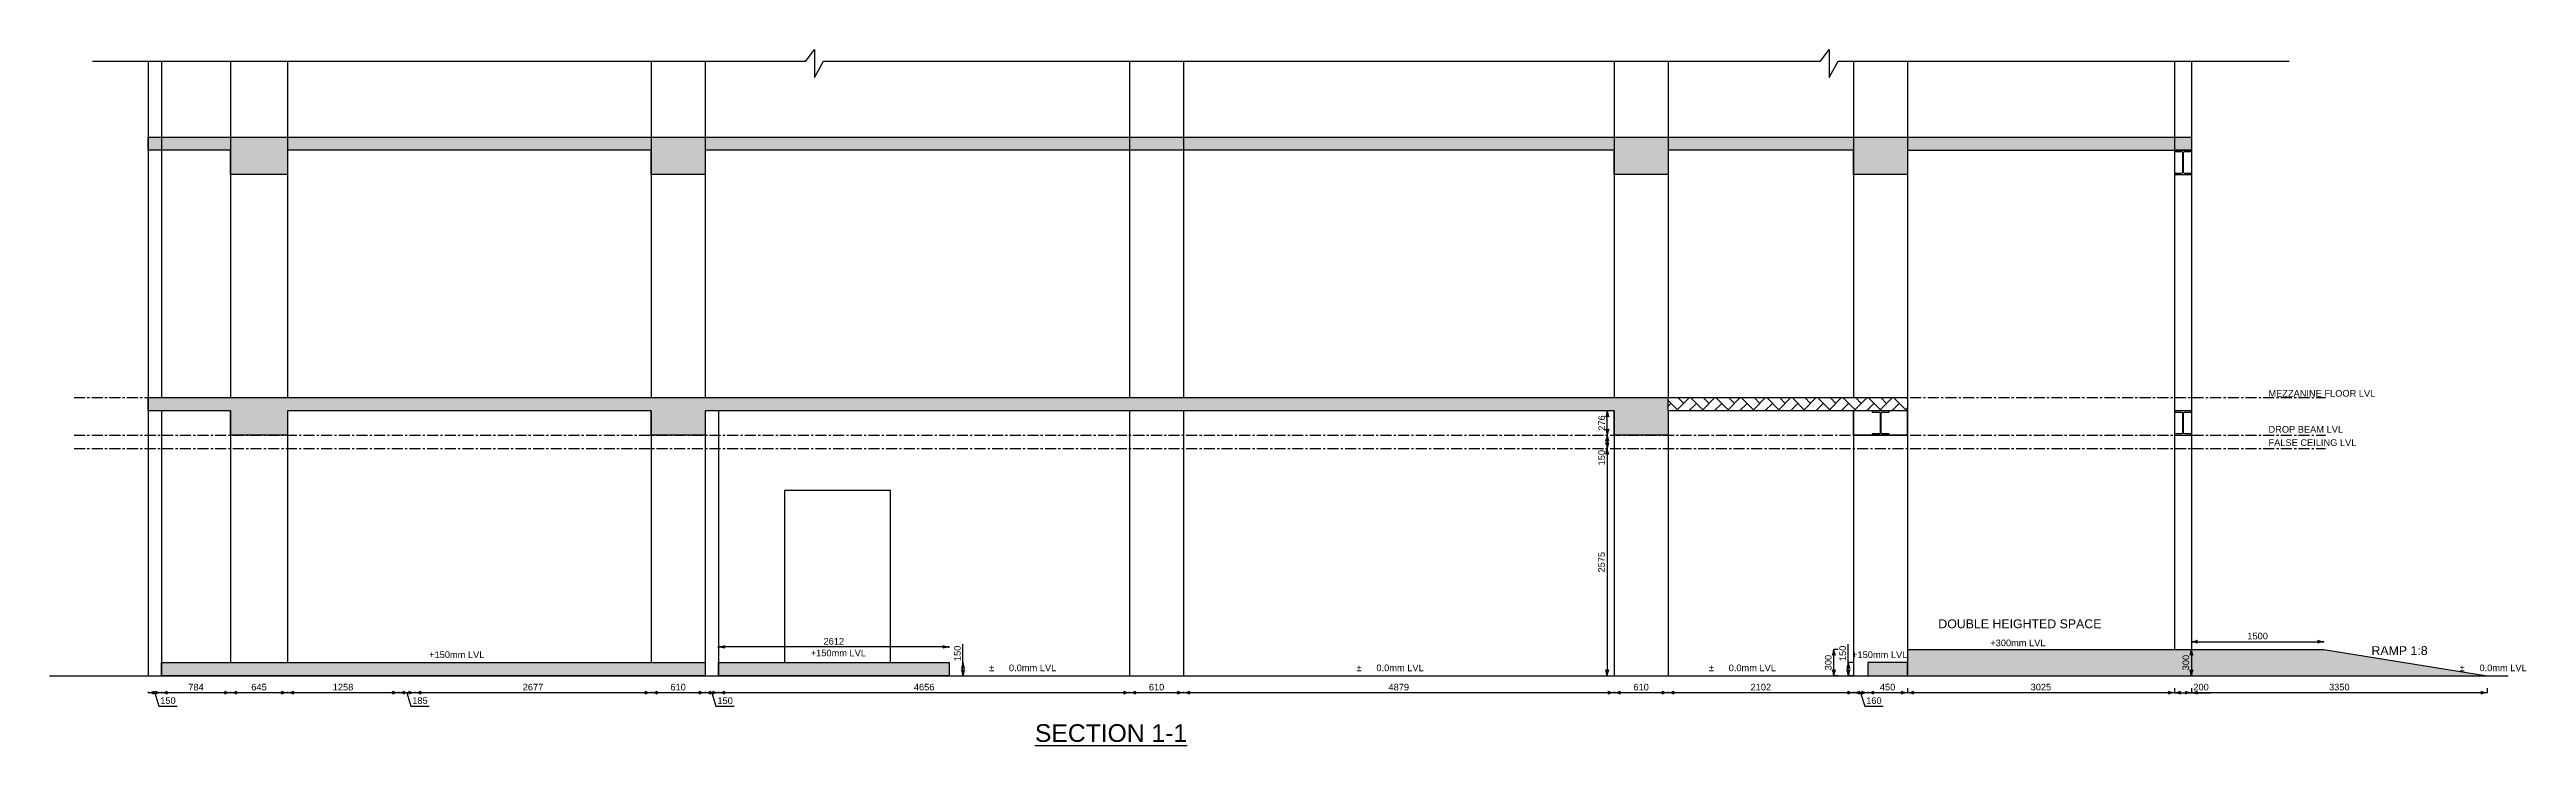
# Model space of a CAD drawing. Header units: millimetres. Extents: x 68727 to 319899, y -4876 to 265722.
# Drawn here: x 229846 to 257905, y 70340 to 78218 of the extents above; entities that cross this region are included whole.
import ezdxf

# ---------------------------------------------------------------- set-up
doc = ezdxf.new("R2010")
doc.units = ezdxf.units.MM
doc.linetypes.add('CENTER', pattern=[2, 1.25, -0.25, 0.25, -0.25])
doc.linetypes.add('WALL', pattern=[21, 12, -3, 0, -3, 0, -3])
for name, color, linetype in [('CLINE', 5, 'CENTER'), ('COL', 4, 'Continuous'), ('Dimensions', 172, 'Continuous'), ('hatch', 9, 'Continuous'), ('POLY', 6, 'Continuous'), ('TEXT', 2, 'Continuous'), ('TEXTS', 1, 'Continuous')]:
    doc.layers.add(name, color=color, linetype=linetype)
for name, color, linetype, lineweight in [('DIMENTIONS', 7, 'Continuous', 25), ('HACH', 252, 'Continuous', 13), ('wall', 5, 'Continuous', 30), ('wall1', 2, 'WALL', 25)]:
    doc.layers.add(name, color=color, linetype=linetype, lineweight=lineweight)
doc.styles.add('ANNTEXT', font='romans.shx')
doc.styles.add('ARIAL', font='arial.ttf')
doc.styles.get("Standard").update_dxf_attribs({"font": 'arial.ttf'})
doc.dimstyles.new('SC-25', dxfattribs={"dimtxt": 75, "dimasz": 0.4, "dimexe": 1, "dimexo": 100, "dimgap": 25, "dimtad": 1, "dimdec": 0, "dimzin": 0, "dimdsep": 46, "dimtxsty": 'Standard', "dimblk1": 'A1', "dimblk2": 'A1', "dimsah": 1, "dimcen": 0.09, "dimdle": 3, "dimclrd": 1, "dimclre": 1, "dimclrt": 1, "dimadec": 0, "dimazin": 0, "dimtfac": 1, "dimtdec": 0, "dimtofl": 0, "dimtmove": 0, "dimatfit": 2, "dimldrblk": 'A1', "dimfxl": 10, "dimfxlon": 1, "dimtolj": 1, "dimtzin": 0, "dimarcsym": 0})

msp = doc.modelspace()

# ---------------------------------------------------------------- texts
at = {"color": 7, "insert": (256149.6, 71463.8), "char_height": 100, "attachment_point": 1}
msp.add_mtext_dynamic_manual_height_columns('RAMP 1:8 ', width=24159.375, gutter_width=47.5, heights=[47.9], dxfattribs=at)
at = {"layer": 'TEXT', "color": 3, "char_height": 75, "attachment_point": 1}
for s, width, insert in [('\\pxi-3,l4,qc,t4;+150mm LVL', 932.407, (233955.6, 71405.1)), ('\\pxi-3,l4,qc,t4;+150mm LVL', 932.407, (238278.4, 71424.9)), ('\\pxi-3,l4,qc,t4;+150mm LVL', 932.407, (250075.3, 71405.1)), ('\\pxi-3,l4,t4;+300mm LVL', 1201.208, (251756.2, 71538.9)), ('\\pxi-3,l4,t4;%%P^I0.0mm LVL', 1428.288, (240415.1, 71256.1)), ('\\pxi-3,l4,t4;%%P^I0.0mm LVL', 1428.288, (244577.4, 71256.1)), ('\\pxi-3,l4,t4;%%P^I0.0mm LVL', 1428.288, (248567.7, 71256.1)), ('\\pxi-3,l4,t4;%%P^I0.0mm LVL', 1428.288, (257073.2, 71256.1))]:
    msp.add_mtext_dynamic_manual_height_columns(s, width=width, gutter_width=12.5, heights=[0], dxfattribs=dict(at, insert=insert))
at = {"layer": 'TEXTS', "linetype": 'Continuous', "lineweight": 25, "attachment_point": 1, "rotation": 360}
for s, width, insert, char_height in [('MEZZANINE FLOOR LVL', 1399.265, (254982.3, 74363.4), 75), ('DROP BEAM LVL', 1399.265, (254983.2, 73956.2), 75), ('FALSE CEILING LVL', 1399.265, (254983.2, 73806.2), 75), ('DOUBLE HEIGHTED SPACE', 2367.454, (251243, 71767.6), 100)]:
    msp.add_mtext_dynamic_manual_height_columns(s, width=width, gutter_width=12.5, heights=[0], dxfattribs=dict(at, insert=insert, char_height=char_height))
at = {"layer": 'wall1', "color": 6, "insert": (241871, 70479), "char_height": 200, "width": 5903.896, "attachment_point": 5, "style": 'ANNTEXT'}
msp.add_mtext('\\pxqc;{\\fArial|b0|i0|c0|p34;\\L\\C4;SECTION 1-1}', dxfattribs=at)

# ---------------------------------------------------------------- blocks, each defined once
blk = doc.blocks.new('A1')
at = {"layer": 'wall', "color": 1}
for p, q in [((-138, 0), (-167, 40)), ((-167, -40), (-138, 0))]:
    blk.add_line(p, q, dxfattribs=at)
for centre, start, end in [((53, 586), 247.99998, 264.80355), ((53, -586), 95.19645, 112.00002)]:
    blk.add_arc(centre, 589, start, end, dxfattribs=at)
blk = doc.blocks.new('*D410')
at = {"layer": 'Defpoints', "color": 0, "linetype": 'Continuous', "transparency": 16777216}
for p in [(254110, 71428), (257460, 71128), (254110, 70937)]:
    blk.add_point(p, dxfattribs=at)
at = {"layer": 'TEXT', "color": 1, "linetype": 'Continuous', "lineweight": -2, "transparency": 16777216}
for p, q in [((254110, 70987), (254110, 70937)), ((257460, 70937), (254111, 70937)), ((257460, 70987), (257460, 70937))]:
    blk.add_line(p, q, dxfattribs=at)
at = {"layer": 'TEXT', "color": 1, "linetype": 'Continuous', "lineweight": -2, "transparency": 16777216, "xscale": 0.4, "yscale": 0.4, "zscale": 0.4, "rotation": 180}
blk.add_blockref('A1', (254110, 70937), dxfattribs=at)
at = {"layer": 'TEXT', "color": 1, "linetype": 'Continuous', "lineweight": -2, "transparency": 16777216, "xscale": 0.4, "yscale": 0.4, "zscale": 0.4}
blk.add_blockref('A1', (257460, 70937), dxfattribs=at)
at = {"layer": 'TEXT', "color": 1, "linetype": 'Continuous', "transparency": 16777216, "insert": (255785, 71000), "char_height": 75, "attachment_point": 5, "style": 'ARIAL'}
blk.add_mtext('\\A1;3350', dxfattribs=at)
blk = doc.blocks.new('*D411')
at = {"layer": 'Defpoints', "color": 0, "linetype": 'Continuous', "transparency": 16777216}
for p in [(250893, 71428), (253918, 71428), (250893, 70937)]:
    blk.add_point(p, dxfattribs=at)
at = {"layer": 'TEXT', "color": 1, "linetype": 'Continuous', "lineweight": -2, "transparency": 16777216}
for p, q in [((250893, 70987), (250893, 70937)), ((253918, 70937), (250893, 70937)), ((253918, 70987), (253918, 70937))]:
    blk.add_line(p, q, dxfattribs=at)
at = {"layer": 'TEXT', "color": 1, "linetype": 'Continuous', "lineweight": -2, "transparency": 16777216, "xscale": 0.4, "yscale": 0.4, "zscale": 0.4, "rotation": 180}
blk.add_blockref('A1', (250893, 70937), dxfattribs=at)
at = {"layer": 'TEXT', "color": 1, "linetype": 'Continuous', "lineweight": -2, "transparency": 16777216, "xscale": 0.4, "yscale": 0.4, "zscale": 0.4}
blk.add_blockref('A1', (253918, 70937), dxfattribs=at)
at = {"layer": 'TEXT', "color": 1, "linetype": 'Continuous', "transparency": 16777216, "insert": (252405, 71000), "char_height": 75, "attachment_point": 5, "style": 'ARIAL'}
blk.add_mtext('\\A1;3025', dxfattribs=at)
blk = doc.blocks.new('*D409')
at = {"layer": 'Defpoints', "color": 0, "linetype": 'Continuous', "transparency": 16777216}
for p in [(250223, 71278), (250893, 71278), (250443, 71128)]:
    blk.add_point(p, dxfattribs=at)
at = {"layer": 'TEXT', "color": 1, "linetype": 'Continuous', "lineweight": -2, "transparency": 16777216}
for p, q in [((250273, 71278), (250222, 71278)), ((250223, 71278), (250223, 71487)), ((250223, 71129), (250223, 71278)), ((250273, 71128), (250222, 71128))]:
    blk.add_line(p, q, dxfattribs=at)
at = {"layer": 'TEXT', "color": 1, "linetype": 'Continuous', "lineweight": -2, "transparency": 16777216, "xscale": 0.4, "yscale": 0.4, "zscale": 0.4}
for p, rotation in [((250223, 71278), 90), ((250223, 71128), 270)]:
    blk.add_blockref('A1', p, dxfattribs=dict(at, rotation=rotation))
at = {"layer": 'TEXT', "color": 1, "linetype": 'Continuous', "transparency": 16777216, "insert": (250160, 71383), "char_height": 75, "attachment_point": 5, "rotation": 90, "style": 'ARIAL'}
blk.add_mtext('\\A1;150', dxfattribs=at)
blk = doc.blocks.new('*D412')
at = {"layer": 'Defpoints', "color": 0, "linetype": 'Continuous', "transparency": 16777216}
for p in [(250059, 71428), (250893, 71428), (250443, 71128)]:
    blk.add_point(p, dxfattribs=at)
at = {"layer": 'TEXT', "color": 1, "linetype": 'Continuous', "lineweight": -2, "transparency": 16777216}
for p, q in [((250109, 71428), (250059, 71428)), ((250059, 71129), (250059, 71428)), ((250109, 71128), (250059, 71128))]:
    blk.add_line(p, q, dxfattribs=at)
at = {"layer": 'TEXT', "color": 1, "linetype": 'Continuous', "lineweight": -2, "transparency": 16777216, "xscale": 0.4, "yscale": 0.4, "zscale": 0.4}
for p, rotation in [((250059, 71428), 90), ((250059, 71128), 270)]:
    blk.add_blockref('A1', p, dxfattribs=dict(at, rotation=rotation))
at = {"layer": 'TEXT', "color": 1, "linetype": 'Continuous', "transparency": 16777216, "insert": (249996, 71278), "char_height": 75, "attachment_point": 5, "rotation": 90, "style": 'ARIAL'}
blk.add_mtext('\\A1;300', dxfattribs=at)
blk = doc.blocks.new('i b')
blk.add_lwpolyline([(-74, 0), (10, 0), (10, 6), (-23, 6, -0.414214), (-30, 13), (-30, 107, -0.414214), (-23, 114), (10, 114), (10, 120), (-74, 120), (-74, 114), (-41, 114, -0.414214), (-34, 107), (-34, 13, -0.414214), (-41, 6), (-74, 6)], format="xyb", close=True)
blk = doc.blocks.new('*D486')
at = {"layer": 'Defpoints', "color": 0, "transparency": 16777216}
for p in [(250443, 71128), (250893, 71128), (250443, 70937)]:
    blk.add_point(p, dxfattribs=at)
at = {"layer": 'Dimensions', "color": 1, "lineweight": -2, "transparency": 16777216}
for p, q in [((250443, 70947), (250443, 70936)), ((250893, 70937), (250444, 70937)), ((250893, 70947), (250893, 70936))]:
    blk.add_line(p, q, dxfattribs=at)
at = {"layer": 'Dimensions', "color": 1, "lineweight": -2, "transparency": 16777216, "xscale": 0.4, "yscale": 0.4, "zscale": 0.4, "rotation": 180}
blk.add_blockref('A1', (250443, 70937), dxfattribs=at)
at = {"layer": 'Dimensions', "color": 1, "lineweight": -2, "transparency": 16777216, "xscale": 0.4, "yscale": 0.4, "zscale": 0.4}
blk.add_blockref('A1', (250893, 70937), dxfattribs=at)
at = {"layer": 'Dimensions', "color": 1, "transparency": 16777216, "insert": (250668, 71000), "char_height": 75, "attachment_point": 5}
blk.add_mtext('\\A1;450', dxfattribs=at)
blk = doc.blocks.new('*D487')
at = {"layer": 'Defpoints', "color": 0, "transparency": 16777216}
for p in [(250283, 71128), (250443, 71128), (250283, 70937)]:
    blk.add_point(p, dxfattribs=at)
at = {"layer": 'Dimensions', "color": 1, "lineweight": -2, "transparency": 16777216}
for p, q in [((250283, 70947), (250283, 70936)), ((250443, 70937), (250283, 70937)), ((250363, 70937), (250409, 70784)), ((250409, 70784), (250618, 70784)), ((250443, 70947), (250443, 70936))]:
    blk.add_line(p, q, dxfattribs=at)
at = {"layer": 'Dimensions', "color": 1, "lineweight": -2, "transparency": 16777216, "xscale": 0.4, "yscale": 0.4, "zscale": 0.4, "rotation": 180}
blk.add_blockref('A1', (250283, 70937), dxfattribs=at)
at = {"layer": 'Dimensions', "color": 1, "lineweight": -2, "transparency": 16777216, "xscale": 0.4, "yscale": 0.4, "zscale": 0.4}
blk.add_blockref('A1', (250443, 70937), dxfattribs=at)
at = {"layer": 'Dimensions', "color": 1, "transparency": 16777216, "insert": (250513, 70847), "char_height": 75, "attachment_point": 5}
blk.add_mtext('\\A1;160', dxfattribs=at)
blk = doc.blocks.new('*D488')
at = {"layer": 'Defpoints', "color": 0, "transparency": 16777216}
for p in [(248181, 71128), (250283, 71128), (248181, 70937)]:
    blk.add_point(p, dxfattribs=at)
at = {"layer": 'Dimensions', "color": 1, "lineweight": -2, "transparency": 16777216}
for p, q in [((248181, 70947), (248181, 70936)), ((250283, 70937), (248181, 70937)), ((250283, 70947), (250283, 70936))]:
    blk.add_line(p, q, dxfattribs=at)
at = {"layer": 'Dimensions', "color": 1, "lineweight": -2, "transparency": 16777216, "xscale": 0.4, "yscale": 0.4, "zscale": 0.4, "rotation": 180}
blk.add_blockref('A1', (248181, 70937), dxfattribs=at)
at = {"layer": 'Dimensions', "color": 1, "lineweight": -2, "transparency": 16777216, "xscale": 0.4, "yscale": 0.4, "zscale": 0.4}
blk.add_blockref('A1', (250283, 70937), dxfattribs=at)
at = {"layer": 'Dimensions', "color": 1, "transparency": 16777216, "insert": (249232, 71000), "char_height": 75, "attachment_point": 5}
blk.add_mtext('\\A1;2102', dxfattribs=at)
blk = doc.blocks.new('*D489')
at = {"layer": 'Defpoints', "color": 0, "transparency": 16777216}
for p in [(247571, 71128), (248181, 71128), (247571, 70937)]:
    blk.add_point(p, dxfattribs=at)
at = {"layer": 'Dimensions', "color": 1, "lineweight": -2, "transparency": 16777216}
for p, q in [((247571, 70947), (247571, 70936)), ((248181, 70937), (247571, 70937)), ((248181, 70947), (248181, 70936))]:
    blk.add_line(p, q, dxfattribs=at)
at = {"layer": 'Dimensions', "color": 1, "lineweight": -2, "transparency": 16777216, "xscale": 0.4, "yscale": 0.4, "zscale": 0.4, "rotation": 180}
blk.add_blockref('A1', (247571, 70937), dxfattribs=at)
at = {"layer": 'Dimensions', "color": 1, "lineweight": -2, "transparency": 16777216, "xscale": 0.4, "yscale": 0.4, "zscale": 0.4}
blk.add_blockref('A1', (248181, 70937), dxfattribs=at)
at = {"layer": 'Dimensions', "color": 1, "transparency": 16777216, "insert": (247876, 71000), "char_height": 75, "attachment_point": 5}
blk.add_mtext('\\A1;610', dxfattribs=at)
blk = doc.blocks.new('*D490')
at = {"layer": 'Defpoints', "color": 0, "transparency": 16777216}
for p in [(242692, 71128), (247571, 71128), (242692, 70937)]:
    blk.add_point(p, dxfattribs=at)
at = {"layer": 'Dimensions', "color": 1, "lineweight": -2, "transparency": 16777216}
for p, q in [((242692, 70947), (242692, 70936)), ((247571, 70937), (242692, 70937)), ((247571, 70947), (247571, 70936))]:
    blk.add_line(p, q, dxfattribs=at)
at = {"layer": 'Dimensions', "color": 1, "lineweight": -2, "transparency": 16777216, "xscale": 0.4, "yscale": 0.4, "zscale": 0.4, "rotation": 180}
blk.add_blockref('A1', (242692, 70937), dxfattribs=at)
at = {"layer": 'Dimensions', "color": 1, "lineweight": -2, "transparency": 16777216, "xscale": 0.4, "yscale": 0.4, "zscale": 0.4}
blk.add_blockref('A1', (247571, 70937), dxfattribs=at)
at = {"layer": 'Dimensions', "color": 1, "transparency": 16777216, "insert": (245131, 71000), "char_height": 75, "attachment_point": 5}
blk.add_mtext('\\A1;4879', dxfattribs=at)
blk = doc.blocks.new('*D491')
at = {"layer": 'Defpoints', "color": 0, "transparency": 16777216}
for p in [(242082, 71128), (242692, 71128), (242082, 70937)]:
    blk.add_point(p, dxfattribs=at)
at = {"layer": 'Dimensions', "color": 1, "lineweight": -2, "transparency": 16777216}
for p, q in [((242082, 70947), (242082, 70936)), ((242692, 70937), (242082, 70937)), ((242692, 70947), (242692, 70936))]:
    blk.add_line(p, q, dxfattribs=at)
at = {"layer": 'Dimensions', "color": 1, "lineweight": -2, "transparency": 16777216, "xscale": 0.4, "yscale": 0.4, "zscale": 0.4, "rotation": 180}
blk.add_blockref('A1', (242082, 70937), dxfattribs=at)
at = {"layer": 'Dimensions', "color": 1, "lineweight": -2, "transparency": 16777216, "xscale": 0.4, "yscale": 0.4, "zscale": 0.4}
blk.add_blockref('A1', (242692, 70937), dxfattribs=at)
at = {"layer": 'Dimensions', "color": 1, "transparency": 16777216, "insert": (242387, 71000), "char_height": 75, "attachment_point": 5}
blk.add_mtext('\\A1;610', dxfattribs=at)
blk = doc.blocks.new('*D492')
at = {"layer": 'Defpoints', "color": 0, "transparency": 16777216}
for p in [(237426, 71128), (242082, 71128), (237426, 70937)]:
    blk.add_point(p, dxfattribs=at)
at = {"layer": 'Dimensions', "color": 1, "lineweight": -2, "transparency": 16777216}
for p, q in [((237426, 70947), (237426, 70936)), ((242082, 70937), (237426, 70937)), ((242082, 70947), (242082, 70936))]:
    blk.add_line(p, q, dxfattribs=at)
at = {"layer": 'Dimensions', "color": 1, "lineweight": -2, "transparency": 16777216, "xscale": 0.4, "yscale": 0.4, "zscale": 0.4, "rotation": 180}
blk.add_blockref('A1', (237426, 70937), dxfattribs=at)
at = {"layer": 'Dimensions', "color": 1, "lineweight": -2, "transparency": 16777216, "xscale": 0.4, "yscale": 0.4, "zscale": 0.4}
blk.add_blockref('A1', (242082, 70937), dxfattribs=at)
at = {"layer": 'Dimensions', "color": 1, "transparency": 16777216, "insert": (239754, 71000), "char_height": 75, "attachment_point": 5}
blk.add_mtext('\\A1;4656', dxfattribs=at)
blk = doc.blocks.new('*D493')
at = {"layer": 'Defpoints', "color": 0, "transparency": 16777216}
for p in [(237272, 71128), (237426, 71128), (237272, 70937)]:
    blk.add_point(p, dxfattribs=at)
at = {"layer": 'Dimensions', "color": 1, "lineweight": -2, "transparency": 16777216}
for p, q in [((237272, 70947), (237272, 70936)), ((237425, 70937), (237272, 70937)), ((237349, 70937), (237395, 70784)), ((237395, 70784), (237603, 70784)), ((237426, 70947), (237426, 70936))]:
    blk.add_line(p, q, dxfattribs=at)
at = {"layer": 'Dimensions', "color": 1, "lineweight": -2, "transparency": 16777216, "xscale": 0.4, "yscale": 0.4, "zscale": 0.4, "rotation": 180}
blk.add_blockref('A1', (237272, 70937), dxfattribs=at)
at = {"layer": 'Dimensions', "color": 1, "lineweight": -2, "transparency": 16777216, "xscale": 0.4, "yscale": 0.4, "zscale": 0.4}
blk.add_blockref('A1', (237426, 70937), dxfattribs=at)
at = {"layer": 'Dimensions', "color": 1, "transparency": 16777216, "insert": (237499, 70847), "char_height": 75, "attachment_point": 5}
blk.add_mtext('\\A1;150', dxfattribs=at)
blk = doc.blocks.new('*D494')
at = {"layer": 'Defpoints', "color": 0, "transparency": 16777216}
for p in [(236662, 71278), (237272, 71128), (236662, 70937)]:
    blk.add_point(p, dxfattribs=at)
at = {"layer": 'Dimensions', "color": 1, "lineweight": -2, "transparency": 16777216}
for p, q in [((236662, 70947), (236662, 70936)), ((237272, 70937), (236662, 70937)), ((237272, 70947), (237272, 70936))]:
    blk.add_line(p, q, dxfattribs=at)
at = {"layer": 'Dimensions', "color": 1, "lineweight": -2, "transparency": 16777216, "xscale": 0.4, "yscale": 0.4, "zscale": 0.4, "rotation": 180}
blk.add_blockref('A1', (236662, 70937), dxfattribs=at)
at = {"layer": 'Dimensions', "color": 1, "lineweight": -2, "transparency": 16777216, "xscale": 0.4, "yscale": 0.4, "zscale": 0.4}
blk.add_blockref('A1', (237272, 70937), dxfattribs=at)
at = {"layer": 'Dimensions', "color": 1, "transparency": 16777216, "insert": (236967, 71000), "char_height": 75, "attachment_point": 5}
blk.add_mtext('\\A1;610', dxfattribs=at)
blk = doc.blocks.new('*D495')
at = {"layer": 'Defpoints', "color": 0, "transparency": 16777216}
for p in [(233985, 71278), (236662, 71278), (233985, 70937)]:
    blk.add_point(p, dxfattribs=at)
at = {"layer": 'Dimensions', "color": 1, "lineweight": -2, "transparency": 16777216}
for p, q in [((233985, 70947), (233985, 70936)), ((236662, 70937), (233985, 70937)), ((236662, 70947), (236662, 70936))]:
    blk.add_line(p, q, dxfattribs=at)
at = {"layer": 'Dimensions', "color": 1, "lineweight": -2, "transparency": 16777216, "xscale": 0.4, "yscale": 0.4, "zscale": 0.4, "rotation": 180}
blk.add_blockref('A1', (233985, 70937), dxfattribs=at)
at = {"layer": 'Dimensions', "color": 1, "lineweight": -2, "transparency": 16777216, "xscale": 0.4, "yscale": 0.4, "zscale": 0.4}
blk.add_blockref('A1', (236662, 70937), dxfattribs=at)
at = {"layer": 'Dimensions', "color": 1, "transparency": 16777216, "insert": (235323, 71000), "char_height": 75, "attachment_point": 5}
blk.add_mtext('\\A1;2677', dxfattribs=at)
blk = doc.blocks.new('*D496')
at = {"layer": 'Defpoints', "color": 0, "transparency": 16777216}
for p in [(233800, 71278), (233985, 71278), (233800, 70937)]:
    blk.add_point(p, dxfattribs=at)
at = {"layer": 'Dimensions', "color": 1, "lineweight": -2, "transparency": 16777216}
for p, q in [((233800, 70947), (233800, 70936)), ((233985, 70937), (233800, 70937)), ((233892, 70937), (233938, 70784)), ((233938, 70784), (234148, 70784)), ((233985, 70947), (233985, 70936))]:
    blk.add_line(p, q, dxfattribs=at)
at = {"layer": 'Dimensions', "color": 1, "lineweight": -2, "transparency": 16777216, "xscale": 0.4, "yscale": 0.4, "zscale": 0.4, "rotation": 180}
blk.add_blockref('A1', (233800, 70937), dxfattribs=at)
at = {"layer": 'Dimensions', "color": 1, "lineweight": -2, "transparency": 16777216, "xscale": 0.4, "yscale": 0.4, "zscale": 0.4}
blk.add_blockref('A1', (233985, 70937), dxfattribs=at)
at = {"layer": 'Dimensions', "color": 1, "transparency": 16777216, "insert": (234043, 70847), "char_height": 75, "attachment_point": 5}
blk.add_mtext('\\A1;185', dxfattribs=at)
blk = doc.blocks.new('*D497')
at = {"layer": 'Defpoints', "color": 0, "transparency": 16777216}
for p in [(232542, 71278), (233800, 71278), (232542, 70937)]:
    blk.add_point(p, dxfattribs=at)
at = {"layer": 'Dimensions', "color": 1, "lineweight": -2, "transparency": 16777216}
for p, q in [((232542, 70947), (232542, 70936)), ((233800, 70937), (232542, 70937)), ((233800, 70947), (233800, 70936))]:
    blk.add_line(p, q, dxfattribs=at)
at = {"layer": 'Dimensions', "color": 1, "lineweight": -2, "transparency": 16777216, "xscale": 0.4, "yscale": 0.4, "zscale": 0.4, "rotation": 180}
blk.add_blockref('A1', (232542, 70937), dxfattribs=at)
at = {"layer": 'Dimensions', "color": 1, "lineweight": -2, "transparency": 16777216, "xscale": 0.4, "yscale": 0.4, "zscale": 0.4}
blk.add_blockref('A1', (233800, 70937), dxfattribs=at)
at = {"layer": 'Dimensions', "color": 1, "transparency": 16777216, "insert": (233171, 71000), "char_height": 75, "attachment_point": 5}
blk.add_mtext('\\A1;1258', dxfattribs=at)
blk = doc.blocks.new('*D498')
at = {"layer": 'Defpoints', "color": 0, "transparency": 16777216}
for p in [(231897, 71278), (232542, 71278), (231897, 70937)]:
    blk.add_point(p, dxfattribs=at)
at = {"layer": 'Dimensions', "color": 1, "lineweight": -2, "transparency": 16777216}
for p, q in [((231897, 70947), (231897, 70936)), ((232542, 70937), (231897, 70937)), ((232542, 70947), (232542, 70936))]:
    blk.add_line(p, q, dxfattribs=at)
at = {"layer": 'Dimensions', "color": 1, "lineweight": -2, "transparency": 16777216, "xscale": 0.4, "yscale": 0.4, "zscale": 0.4, "rotation": 180}
blk.add_blockref('A1', (231897, 70937), dxfattribs=at)
at = {"layer": 'Dimensions', "color": 1, "lineweight": -2, "transparency": 16777216, "xscale": 0.4, "yscale": 0.4, "zscale": 0.4}
blk.add_blockref('A1', (232542, 70937), dxfattribs=at)
at = {"layer": 'Dimensions', "color": 1, "transparency": 16777216, "insert": (232219, 71000), "char_height": 75, "attachment_point": 5}
blk.add_mtext('\\A1;645', dxfattribs=at)
blk = doc.blocks.new('*D499')
at = {"layer": 'Defpoints', "color": 0, "transparency": 16777216}
for p in [(231113, 71278), (231897, 71278), (231113, 70937)]:
    blk.add_point(p, dxfattribs=at)
at = {"layer": 'Dimensions', "color": 1, "lineweight": -2, "transparency": 16777216}
for p, q in [((231113, 70947), (231113, 70936)), ((231897, 70937), (231113, 70937)), ((231897, 70947), (231897, 70936))]:
    blk.add_line(p, q, dxfattribs=at)
at = {"layer": 'Dimensions', "color": 1, "lineweight": -2, "transparency": 16777216, "xscale": 0.4, "yscale": 0.4, "zscale": 0.4, "rotation": 180}
blk.add_blockref('A1', (231113, 70937), dxfattribs=at)
at = {"layer": 'Dimensions', "color": 1, "lineweight": -2, "transparency": 16777216, "xscale": 0.4, "yscale": 0.4, "zscale": 0.4}
blk.add_blockref('A1', (231897, 70937), dxfattribs=at)
at = {"layer": 'Dimensions', "color": 1, "transparency": 16777216, "insert": (231505, 71000), "char_height": 75, "attachment_point": 5}
blk.add_mtext('\\A1;784', dxfattribs=at)
blk = doc.blocks.new('*D500')
at = {"layer": 'Defpoints', "color": 0, "transparency": 16777216}
for p in [(231113, 71278), (230963, 71128), (230963, 70937)]:
    blk.add_point(p, dxfattribs=at)
at = {"layer": 'Dimensions', "color": 1, "lineweight": -2, "transparency": 16777216}
for p, q in [((230963, 70947), (230963, 70936)), ((231113, 70937), (230963, 70937)), ((231038, 70937), (231084, 70784)), ((231084, 70784), (231292, 70784)), ((231113, 70947), (231113, 70936))]:
    blk.add_line(p, q, dxfattribs=at)
at = {"layer": 'Dimensions', "color": 1, "lineweight": -2, "transparency": 16777216, "xscale": 0.4, "yscale": 0.4, "zscale": 0.4, "rotation": 180}
blk.add_blockref('A1', (230963, 70937), dxfattribs=at)
at = {"layer": 'Dimensions', "color": 1, "lineweight": -2, "transparency": 16777216, "xscale": 0.4, "yscale": 0.4, "zscale": 0.4}
blk.add_blockref('A1', (231113, 70937), dxfattribs=at)
at = {"layer": 'Dimensions', "color": 1, "transparency": 16777216, "insert": (231188, 70847), "char_height": 75, "attachment_point": 5}
blk.add_mtext('\\A1;150', dxfattribs=at)
blk = doc.blocks.new('*D501')
at = {"layer": 'Defpoints', "color": 0, "transparency": 16777216}
for p in [(240037, 71278), (240194, 71278), (240037, 71128)]:
    blk.add_point(p, dxfattribs=at)
at = {"layer": 'Dimensions', "color": 1, "lineweight": -2, "transparency": 16777216}
for p, q in [((240184, 71278), (240195, 71278)), ((240194, 71278), (240194, 71487)), ((240194, 71129), (240194, 71278)), ((240184, 71128), (240195, 71128))]:
    blk.add_line(p, q, dxfattribs=at)
at = {"layer": 'Dimensions', "color": 1, "lineweight": -2, "transparency": 16777216, "xscale": 0.4, "yscale": 0.4, "zscale": 0.4}
for p, rotation in [((240194, 71278), 90), ((240194, 71128), 270)]:
    blk.add_blockref('A1', p, dxfattribs=dict(at, rotation=rotation))
at = {"layer": 'Dimensions', "color": 1, "transparency": 16777216, "insert": (240131, 71383), "char_height": 75, "attachment_point": 5, "rotation": 90}
blk.add_mtext('\\A1;150', dxfattribs=at)
blk = doc.blocks.new('*D502')
at = {"layer": 'Defpoints', "color": 0, "transparency": 16777216}
for p in [(237426, 71456), (237426, 71278), (240037, 71278)]:
    blk.add_point(p, dxfattribs=at)
at = {"layer": 'Dimensions', "color": 1, "lineweight": -2, "transparency": 16777216}
for p, q in [((237426, 71446), (237426, 71457)), ((240037, 71456), (237426, 71456)), ((240037, 71446), (240037, 71457))]:
    blk.add_line(p, q, dxfattribs=at)
at = {"layer": 'Dimensions', "color": 1, "lineweight": -2, "transparency": 16777216, "xscale": 0.4, "yscale": 0.4, "zscale": 0.4, "rotation": 180}
blk.add_blockref('A1', (237426, 71456), dxfattribs=at)
at = {"layer": 'Dimensions', "color": 1, "lineweight": -2, "transparency": 16777216, "xscale": 0.4, "yscale": 0.4, "zscale": 0.4}
blk.add_blockref('A1', (240037, 71456), dxfattribs=at)
at = {"layer": 'Dimensions', "color": 1, "transparency": 16777216, "insert": (238731, 71519), "char_height": 75, "attachment_point": 5}
blk.add_mtext('\\A1;2612', dxfattribs=at)
blk = doc.blocks.new('*D731')
at = {"layer": 'Defpoints', "color": 0, "transparency": 16777216}
for p in [(253918, 71428), (254110, 71428), (254110, 70937)]:
    blk.add_point(p, dxfattribs=at)
at = {"layer": 'Dimensions', "color": 1, "lineweight": -2, "transparency": 16777216}
for p, q in [((253918, 70947), (253918, 70936)), ((253918, 70937), (254110, 70937)), ((254110, 70947), (254110, 70936)), ((254110, 70937), (254328, 70937))]:
    blk.add_line(p, q, dxfattribs=at)
at = {"layer": 'Dimensions', "color": 1, "lineweight": -2, "transparency": 16777216, "xscale": 0.4, "yscale": 0.4, "zscale": 0.4, "rotation": 180}
blk.add_blockref('A1', (253918, 70937), dxfattribs=at)
at = {"layer": 'Dimensions', "color": 1, "lineweight": -2, "transparency": 16777216, "xscale": 0.4, "yscale": 0.4, "zscale": 0.4}
blk.add_blockref('A1', (254110, 70937), dxfattribs=at)
at = {"layer": 'Dimensions', "color": 1, "transparency": 16777216, "insert": (254219, 71000), "char_height": 75, "attachment_point": 5}
blk.add_mtext('\\A1;200', dxfattribs=at)
blk = doc.blocks.new('*D880')
at = {"layer": 'Defpoints', "color": 0, "transparency": 16777216}
for p in [(254110, 71428), (255610, 71515), (255610, 71428)]:
    blk.add_point(p, dxfattribs=at)
at = {"layer": 'POLY', "color": 1, "lineweight": -2, "transparency": 16777216}
for p, q in [((254110, 71515), (254110, 71516)), ((254111, 71515), (255610, 71515)), ((255610, 71515), (255610, 71516))]:
    blk.add_line(p, q, dxfattribs=at)
at = {"layer": 'POLY', "color": 1, "lineweight": -2, "transparency": 16777216, "xscale": 0.4, "yscale": 0.4, "zscale": 0.4, "rotation": 180}
blk.add_blockref('A1', (254110, 71515), dxfattribs=at)
at = {"layer": 'POLY', "color": 1, "lineweight": -2, "transparency": 16777216, "xscale": 0.4, "yscale": 0.4, "zscale": 0.4}
blk.add_blockref('A1', (255610, 71515), dxfattribs=at)
at = {"layer": 'POLY', "color": 1, "transparency": 16777216, "insert": (254860, 71578), "char_height": 75, "attachment_point": 5}
blk.add_mtext('\\A1;1500', dxfattribs=at)
blk = doc.blocks.new('*D881')
at = {"layer": 'Defpoints', "color": 0, "transparency": 16777216}
for p in [(254110, 71428), (254110, 71128), (254110, 71128)]:
    blk.add_point(p, dxfattribs=at)
at = {"layer": 'POLY', "color": 1, "lineweight": -2, "transparency": 16777216}
for p, q in [((254110, 71428), (254111, 71428)), ((254110, 71428), (254110, 71129)), ((254110, 71128), (254111, 71128))]:
    blk.add_line(p, q, dxfattribs=at)
at = {"layer": 'POLY', "color": 1, "lineweight": -2, "transparency": 16777216, "xscale": 0.4, "yscale": 0.4, "zscale": 0.4}
for p, rotation in [((254110, 71428), 90), ((254110, 71128), 270)]:
    blk.add_blockref('A1', p, dxfattribs=dict(at, rotation=rotation))
at = {"layer": 'POLY', "color": 1, "transparency": 16777216, "insert": (254047, 71278), "char_height": 75, "attachment_point": 5, "rotation": 90}
blk.add_mtext('\\A1;300', dxfattribs=at)
blk = doc.blocks.new('*D887')
at = {"layer": 'Defpoints', "color": 0, "transparency": 16777216}
for p in [(247493, 74128), (247571, 74128), (247571, 73853)]:
    blk.add_point(p, dxfattribs=at)
at = {"layer": 'POLY', "color": 1, "lineweight": -2, "transparency": 16777216}
for p, q in [((247493, 74128), (247492, 74128)), ((247493, 73853), (247493, 74128)), ((247493, 73853), (247492, 73853))]:
    blk.add_line(p, q, dxfattribs=at)
at = {"layer": 'POLY', "color": 1, "lineweight": -2, "transparency": 16777216, "xscale": 0.4, "yscale": 0.4, "zscale": 0.4}
for p, rotation in [((247493, 74128), 90), ((247493, 73853), 270)]:
    blk.add_blockref('A1', p, dxfattribs=dict(at, rotation=rotation))
at = {"layer": 'POLY', "color": 1, "transparency": 16777216, "insert": (247430, 73990), "char_height": 75, "attachment_point": 5, "rotation": 90}
blk.add_mtext('\\A1;276', dxfattribs=at)
blk = doc.blocks.new('*D888')
at = {"layer": 'Defpoints', "color": 0, "transparency": 16777216}
for p in [(247571, 73853), (247492, 73703), (247571, 73703)]:
    blk.add_point(p, dxfattribs=at)
at = {"layer": 'POLY', "color": 1, "lineweight": -2, "transparency": 16777216}
for p, q in [((247492, 73853), (247491, 73853)), ((247492, 73853), (247492, 73703)), ((247492, 73703), (247491, 73703)), ((247492, 73703), (247492, 73494))]:
    blk.add_line(p, q, dxfattribs=at)
at = {"layer": 'POLY', "color": 1, "lineweight": -2, "transparency": 16777216, "xscale": 0.4, "yscale": 0.4, "zscale": 0.4}
for p, rotation in [((247492, 73853), 90), ((247492, 73703), 270)]:
    blk.add_blockref('A1', p, dxfattribs=dict(at, rotation=rotation))
at = {"layer": 'POLY', "color": 1, "transparency": 16777216, "insert": (247429, 73598), "char_height": 75, "attachment_point": 5, "rotation": 90}
blk.add_mtext('\\A1;150', dxfattribs=at)
blk = doc.blocks.new('*D889')
at = {"layer": 'Defpoints', "color": 0, "transparency": 16777216}
for p in [(247571, 73703), (247491, 71128), (247571, 71128)]:
    blk.add_point(p, dxfattribs=at)
at = {"layer": 'POLY', "color": 1, "lineweight": -2, "transparency": 16777216}
for p, q in [((247491, 73703), (247490, 73703)), ((247491, 73702), (247491, 71129)), ((247491, 71128), (247490, 71128))]:
    blk.add_line(p, q, dxfattribs=at)
at = {"layer": 'POLY', "color": 1, "lineweight": -2, "transparency": 16777216, "xscale": 0.4, "yscale": 0.4, "zscale": 0.4}
for p, rotation in [((247491, 73703), 90), ((247491, 71128), 270)]:
    blk.add_blockref('A1', p, dxfattribs=dict(at, rotation=rotation))
at = {"layer": 'POLY', "color": 1, "transparency": 16777216, "insert": (247428, 72415), "char_height": 75, "attachment_point": 5, "rotation": 90}
blk.add_mtext('\\A1;2575', dxfattribs=at)

# ---------------------------------------------------------------- dimensions: what is measured, and where the dimension line sits
at = {"layer": 'Dimensions'}
for base, p1, p2, picture, middle in [((237425.6217, 71456.1521), (240037.1381, 71278.1681), (237425.6217, 71278.1681), '*D502', (238731.3799, 71519.4451)), ((250443.4, 70937.1), (250893, 71128.2), (250443.4, 71128.2), '*D486', (250668.2, 71000.4))]:
    dim = msp.add_linear_dim(base=base, p1=p1, p2=p2, dimstyle='SC-25', dxfattribs=at)
    dim.commit()
    dim.dimension.update_dxf_attribs({"geometry": picture, "text_midpoint": middle})
for base, p1, p2, picture, middle in [((230963, 70937.1), (231113, 71278.2), (230963, 71128.2), '*D500', (231109, 70847)), ((231113, 70937.1), (231897, 71278.2), (231113, 71278.2), '*D499', (231505, 71000.4)), ((231897, 70937.1), (232542, 71278.2), (231897, 71278.2), '*D498', (232219.5, 71000.4)), ((232542, 70937.1), (233800, 71278.2), (232542, 71278.2), '*D497', (233171, 71000.4)), ((233800, 70937.1), (233985, 71278.2), (233800, 71278.2), '*D496', (233963.5, 70847)), ((233985, 70937.1), (236662, 71278.2), (233985, 71278.2), '*D495', (235323.5, 71000.4)), ((236662, 70937.1), (237272, 71128.2), (236662, 71278.2), '*D494', (236967, 71000.4)), ((237425.6, 70937.1), (242082, 71128.2), (237425.6, 71128.2), '*D492', (239753.8, 71000.4)), ((242082, 70937.1), (242692, 71128.2), (242082, 71128.2), '*D491', (242387, 71000.4)), ((242692, 70937.1), (247571, 71128.2), (242692, 71128.2), '*D490', (245131.5, 71000.4)), ((247571, 70937.1), (248181, 71128.2), (247571, 71128.2), '*D489', (247876, 71000.4)), ((248181, 70937.1), (250283, 71128.2), (248181, 71128.2), '*D488', (249232, 71000.4)), ((250283, 70937.1), (250443.4, 71128.2), (250283, 71128.2), '*D487', (250434.2, 70847))]:
    dim = msp.add_linear_dim(base=base, p1=p1, p2=p2, dimstyle='SC-25', override={"dimtmove": 1}, dxfattribs=at)
    dim.commit()
    dim.dimension.update_dxf_attribs({"geometry": picture, "text_midpoint": middle})
dim = msp.add_linear_dim(base=(240194.1, 71278.2), p1=(240037.1, 71128.2), p2=(240037.1, 71278.2), angle=90, dimstyle='SC-25', dxfattribs=at)
dim.commit()
dim.dimension.update_dxf_attribs({"geometry": '*D501', "text_midpoint": (240130.8, 71382.8)})
dim = msp.add_linear_dim(base=(254110.5, 70936.6), p1=(253918, 71428.2), p2=(254110.5, 71428.2), text='200', dimstyle='SC-25', dxfattribs=at)
dim.commit()
dim.dimension.update_dxf_attribs({"geometry": '*D731', "text_midpoint": (254219.2, 70999.9)})
dim = msp.add_linear_dim(base=(237272, 70937.1), p1=(237425.6, 71128.2), p2=(237272, 71128.2), text='150', dimstyle='SC-25', override={"dimtmove": 1}, dxfattribs=at)
dim.commit()
dim.dimension.update_dxf_attribs({"geometry": '*D493', "text_midpoint": (237419.8, 70847)})
at = {"layer": 'POLY'}
for base, p1, p2, picture, middle in [((247493.5, 74128.2), (247571, 73852.5), (247571, 74128.2), '*D887', (247430.2, 73990.3)), ((254110.5, 71128.2), (254110.5, 71428.2), (254110.5, 71128.2), '*D881', (254047.2, 71278.2))]:
    dim = msp.add_linear_dim(base=base, p1=p1, p2=p2, angle=90, dimstyle='SC-25', dxfattribs=at)
    dim.commit()
    dim.dimension.update_dxf_attribs({"geometry": picture, "text_midpoint": middle})
for base, p1, p2, text, picture, middle in [((247492.5, 73702.5), (247571, 73853.2), (247571, 73702.5), '150', '*D888', (247429.2, 73597.9)), ((247491.5, 71128.2), (247571, 73702.5), (247571, 71128.2), '2575', '*D889', (247428.2, 72415.3))]:
    dim = msp.add_linear_dim(base=base, p1=p1, p2=p2, angle=90, text=text, dimstyle='SC-25', dxfattribs=at)
    dim.commit()
    dim.dimension.update_dxf_attribs({"geometry": picture, "text_midpoint": middle})
dim = msp.add_linear_dim(base=(255610.5, 71515), p1=(254110.5, 71428.2), p2=(255610.5, 71428.2), dimstyle='SC-25', dxfattribs=at)
dim.commit()
dim.dimension.update_dxf_attribs({"geometry": '*D880', "text_midpoint": (254860.5, 71578.3)})
at = {"layer": 'TEXT', "linetype": 'Continuous'}
for base, p2, picture, middle in [((250059.3, 71428.2), (250893, 71428.2), '*D412', (249996, 71278.2)), ((250223, 71278.2), (250893, 71278.2), '*D409', (250159.7, 71382.8))]:
    dim = msp.add_linear_dim(base=base, p1=(250443.4, 71128.2), p2=p2, angle=90, dimstyle='SC-25', override={"dimtxt": 75, "dimexe": 0.5, "dimexo": 0.5, "dimtxsty": 'ARIAL', "dimfxl": 50, "dimfxlon": 1}, dxfattribs=at)
    dim.commit()
    dim.dimension.update_dxf_attribs({"geometry": picture, "text_midpoint": middle})
for base, p1, p2, picture, middle in [((250893, 70937.1), (253918, 71428.2), (250893, 71428.2), '*D411', (252405.5, 71000.4)), ((254110.5, 70937.1), (257460.5, 71128.2), (254110.5, 71428.2), '*D410', (255785.5, 71000.4))]:
    dim = msp.add_linear_dim(base=base, p1=p1, p2=p2, dimstyle='SC-25', override={"dimtxt": 75, "dimexe": 0.5, "dimexo": 0.5, "dimtxsty": 'ARIAL', "dimfxl": 50, "dimfxlon": 1}, dxfattribs=at)
    dim.commit()
    dim.dimension.update_dxf_attribs({"geometry": picture, "text_midpoint": middle})

# ---------------------------------------------------------------- hatches: boundary and pattern name
at = {"layer": 'HACH'}
h = msp.add_hatch(color=256, dxfattribs=at)
h.dxf.hatch_style = 1
h.paths.add_polyline_path([(230963, 77228.2), (250893, 77228.2), (250893, 76803.2), (250283, 76803.2), (250283, 77078.2), (248181, 77078.2), (248181, 76803.2), (247571, 76803.2), (247571, 77078.2), (242692, 77078.2), (242082, 77078.2), (237272, 77078.2), (237272, 76803.2), (236662, 76803.2), (236662, 77078.2), (232542, 77078.2), (232542, 76803.2), (231897, 76803.2), (231897, 77078.2), (230963, 77078.2)])
h = msp.add_hatch(color=256, dxfattribs=at)
h.dxf.hatch_style = 1
h.paths.add_polyline_path([(254110.5, 77078.2), (254110.5, 77228.2), (250893, 77228.2), (250893, 77078.2)])
h = msp.add_hatch(color=256, dxfattribs=at)
h.dxf.hatch_style = 1
h.paths.add_polyline_path([(230963, 74278.2), (230963, 74128.2), (231897, 74128.2), (231897, 73853.2), (232542, 73853.2), (232542, 74128.2), (236662, 74128.2), (236662, 73853.2), (237272, 73853.2), (237272, 74128.2), (242082, 74128.2), (242692, 74128.2), (247571, 74128.2), (247571, 73853.2), (248181, 73853.2), (248181, 74128.2), (248181, 74278.2)])
h = msp.add_hatch(dxfattribs=at)
h.set_pattern_fill('AR-HBONE', color=256)
h.paths.add_polyline_path([(248181, 74278.2), (250893, 74278.2), (250893, 74128.2), (248181, 74128.2)])
h = msp.add_hatch(color=256, dxfattribs=at)
h.dxf.hatch_style = 1
h.paths.add_polyline_path([(231113, 71128.2), (237272, 71128.2), (237272, 71278.2), (231113, 71278.2)])
h = msp.add_hatch(color=256, dxfattribs=at)
h.dxf.hatch_style = 1
h.paths.add_polyline_path([(237425.6, 71128.2), (240037.1, 71128.2), (240037.1, 71278.2), (237425.6, 71278.2)])
h = msp.add_hatch(color=256, dxfattribs=at)
h.dxf.hatch_style = 1
h.paths.add_polyline_path([(250443.4, 71278.2), (250443.4, 71128.2), (250893, 71128.2), (250893, 71278.2)])
h = msp.add_hatch(color=256, dxfattribs=at)
h.dxf.hatch_style = 1
h.paths.add_polyline_path([(250893, 71428.2), (250893, 71128.2), (257460.5, 71128.2), (255610.5, 71428.2), (254110.5, 71428.2)])

# ---------------------------------------------------------------- linework, layer by layer
at = {"lineweight": 30}
msp.add_line((229846.2, 71128.2), (257697.1, 71128.2), dxfattribs=at)
at = {"layer": 'CLINE', "ltscale": 100}
for points in [[(230123.6, 74277.5), (255628.5, 74277.5)], [(230123.6, 73852.5), (255628.5, 73852.5)], [(230123.6, 73702.5), (255628.5, 73702.5)]]:
    msp.add_lwpolyline(points, dxfattribs=at)
at = {"layer": 'COL', "color": 5}
msp.add_line((250893, 71428.2), (254110.5, 71428.2), dxfattribs=at)
at = {"layer": 'COL'}
msp.add_lwpolyline([(230963, 77228.2), (250893, 77228.2), (250893, 76803.2), (250283, 76803.2), (250283, 77078.2), (248181, 77078.2), (248181, 76803.2), (247571, 76803.2), (247571, 77078.2), (242692, 77078.2), (242692, 77078.2), (242082, 77078.2), (242082, 77078.2), (237272, 77078.2), (237272, 76803.2), (236662, 76803.2), (236662, 77078.2), (232542, 77078.2), (232542, 76803.2), (231897, 76803.2), (231897, 77078.2), (230963, 77078.2)], close=True, dxfattribs=at)
for points in [[(250893, 77228.2), (254110.5, 77228.2)], [(250893, 77078.2), (254110.5, 77078.2)], [(248181, 74128.2), (248181, 74128.2), (248181, 73853.2), (247571, 73853.2), (247571, 74128.2), (242692, 74128.2), (242692, 74128.2), (242082, 74128.2), (242082, 74128.2), (237272, 74128.2), (237272, 73853.2), (236662, 73853.2), (236662, 74128.2), (232542, 74128.2), (232542, 73853.2), (231897, 73853.2), (231897, 74128.2), (230963, 74128.2), (230963, 74278.2), (248181, 74278.2)], [(248181, 74128.2), (248181, 74278.2)], [(250893, 74128.2), (250893, 73853.2), (250283, 73853.2), (250283, 74128.2)]]:
    msp.add_lwpolyline(points, dxfattribs=at)
at = {"layer": 'COL', "color": 5}
for points in [[(231113, 71278.2), (237272, 71278.2), (237272, 71128.2), (231113, 71128.2)], [(237425.6, 71278.2), (240037.1, 71278.2), (240037.1, 71128.2), (237425.6, 71128.2)], [(250443.4, 71278.2), (250443.4, 71128.2), (250893, 71128.2), (250893, 71278.2)]]:
    msp.add_lwpolyline(points, close=True, dxfattribs=at)
for points in [[(250893, 71428.2), (250893, 71428.2), (250893, 71128.2), (250893, 71128.2)], [(254110.5, 71428.2), (255610.5, 71428.2), (257460.5, 71128.2)]]:
    msp.add_lwpolyline(points, dxfattribs=at)
at = {"layer": 'DIMENTIONS', "color": 8}
for p, q in [((230963, 78086.8), (230963, 71128.2)), ((231113, 78086.8), (231113, 74278.2)), ((231897, 78086.8), (231897, 74278.2)), ((232542, 78086.8), (232542, 74278.2)), ((236662, 78086.8), (236662, 74278.2)), ((237272, 78086.8), (237272, 74278.2)), ((242082, 78086.8), (242082, 74278.2)), ((242692, 78086.8), (242692, 74278.2)), ((247571, 78086.8), (247571, 74278.2)), ((248181, 78086.8), (248181, 74278.2)), ((250283, 78086.8), (250283, 74278.2)), ((250893, 78086.8), (250893, 74128.2)), ((253918, 78086.8), (253918, 71428.2)), ((254110.5, 78086.8), (254110.5, 71428.2)), ((231113, 74128.2), (231113, 71128.2)), ((231897, 74128.2), (231897, 71278.2)), ((232542, 74128.2), (232542, 71278.2)), ((236662, 74128.2), (236662, 71278.2)), ((237272, 74128.2), (237272, 71128.2)), ((237425.6, 74128.2), (237425.6, 71128.2)), ((242082, 74128.2), (242082, 71128.2)), ((242692, 74128.2), (242692, 71128.2)), ((247571, 74128.2), (247571, 71128.2)), ((248181, 74128.2), (248181, 71128.2)), ((250283, 73853.2), (250283, 71128.2)), ((250893, 73853.2), (250893, 71128.2))]:
    msp.add_line(p, q, dxfattribs=at)
msp.add_lwpolyline([(250283, 74128.2), (250283, 73853.2), (250893, 73853.2), (250893, 74128.2)], dxfattribs=at)
at = {"layer": 'hatch', "lineweight": 30}
msp.add_lwpolyline([(239372, 71278.2), (239372, 73228.2), (238173, 73228.2), (238173, 71278.2)], dxfattribs=at)
at = {"layer": 'POLY'}
for points in [[(230332.1, 78086.8), (238412.2, 78086.8), (238511.3, 78218.2), (238511.3, 77903.3), (238613.2, 78086.8), (242457.4, 78086.8)], [(242457.4, 78086.8), (249906.7, 78086.8), (250005.8, 78218.2), (250005.8, 77903.3), (250107.6, 78086.8), (255216.4, 78086.8)]]:
    msp.add_lwpolyline(points, dxfattribs=at)
msp.add_lwpolyline([(248181, 74278.2), (250893, 74278.2), (250893, 74128.2), (248181, 74128.2)], close=True, dxfattribs=at)

# ---------------------------------------------------------------- block references
at = {"layer": 'POLY', "xscale": 2.291666666651349, "yscale": 2.291666666651349, "zscale": 2.291666666651349}
for p in [(254087.6, 76803.2), (250663.6, 73853.2), (254087.6, 73853.2)]:
    msp.add_blockref('i b', p, dxfattribs=at)

msp.set_redraw_order([(e.dxf.handle, doc.entitydb.next_handle()) for e in msp.query("TEXT MTEXT ATTDEF DIMENSION ARC_DIMENSION")])  # texts and dimensions are drawn at this point

doc.saveas('drawing.dxf')
